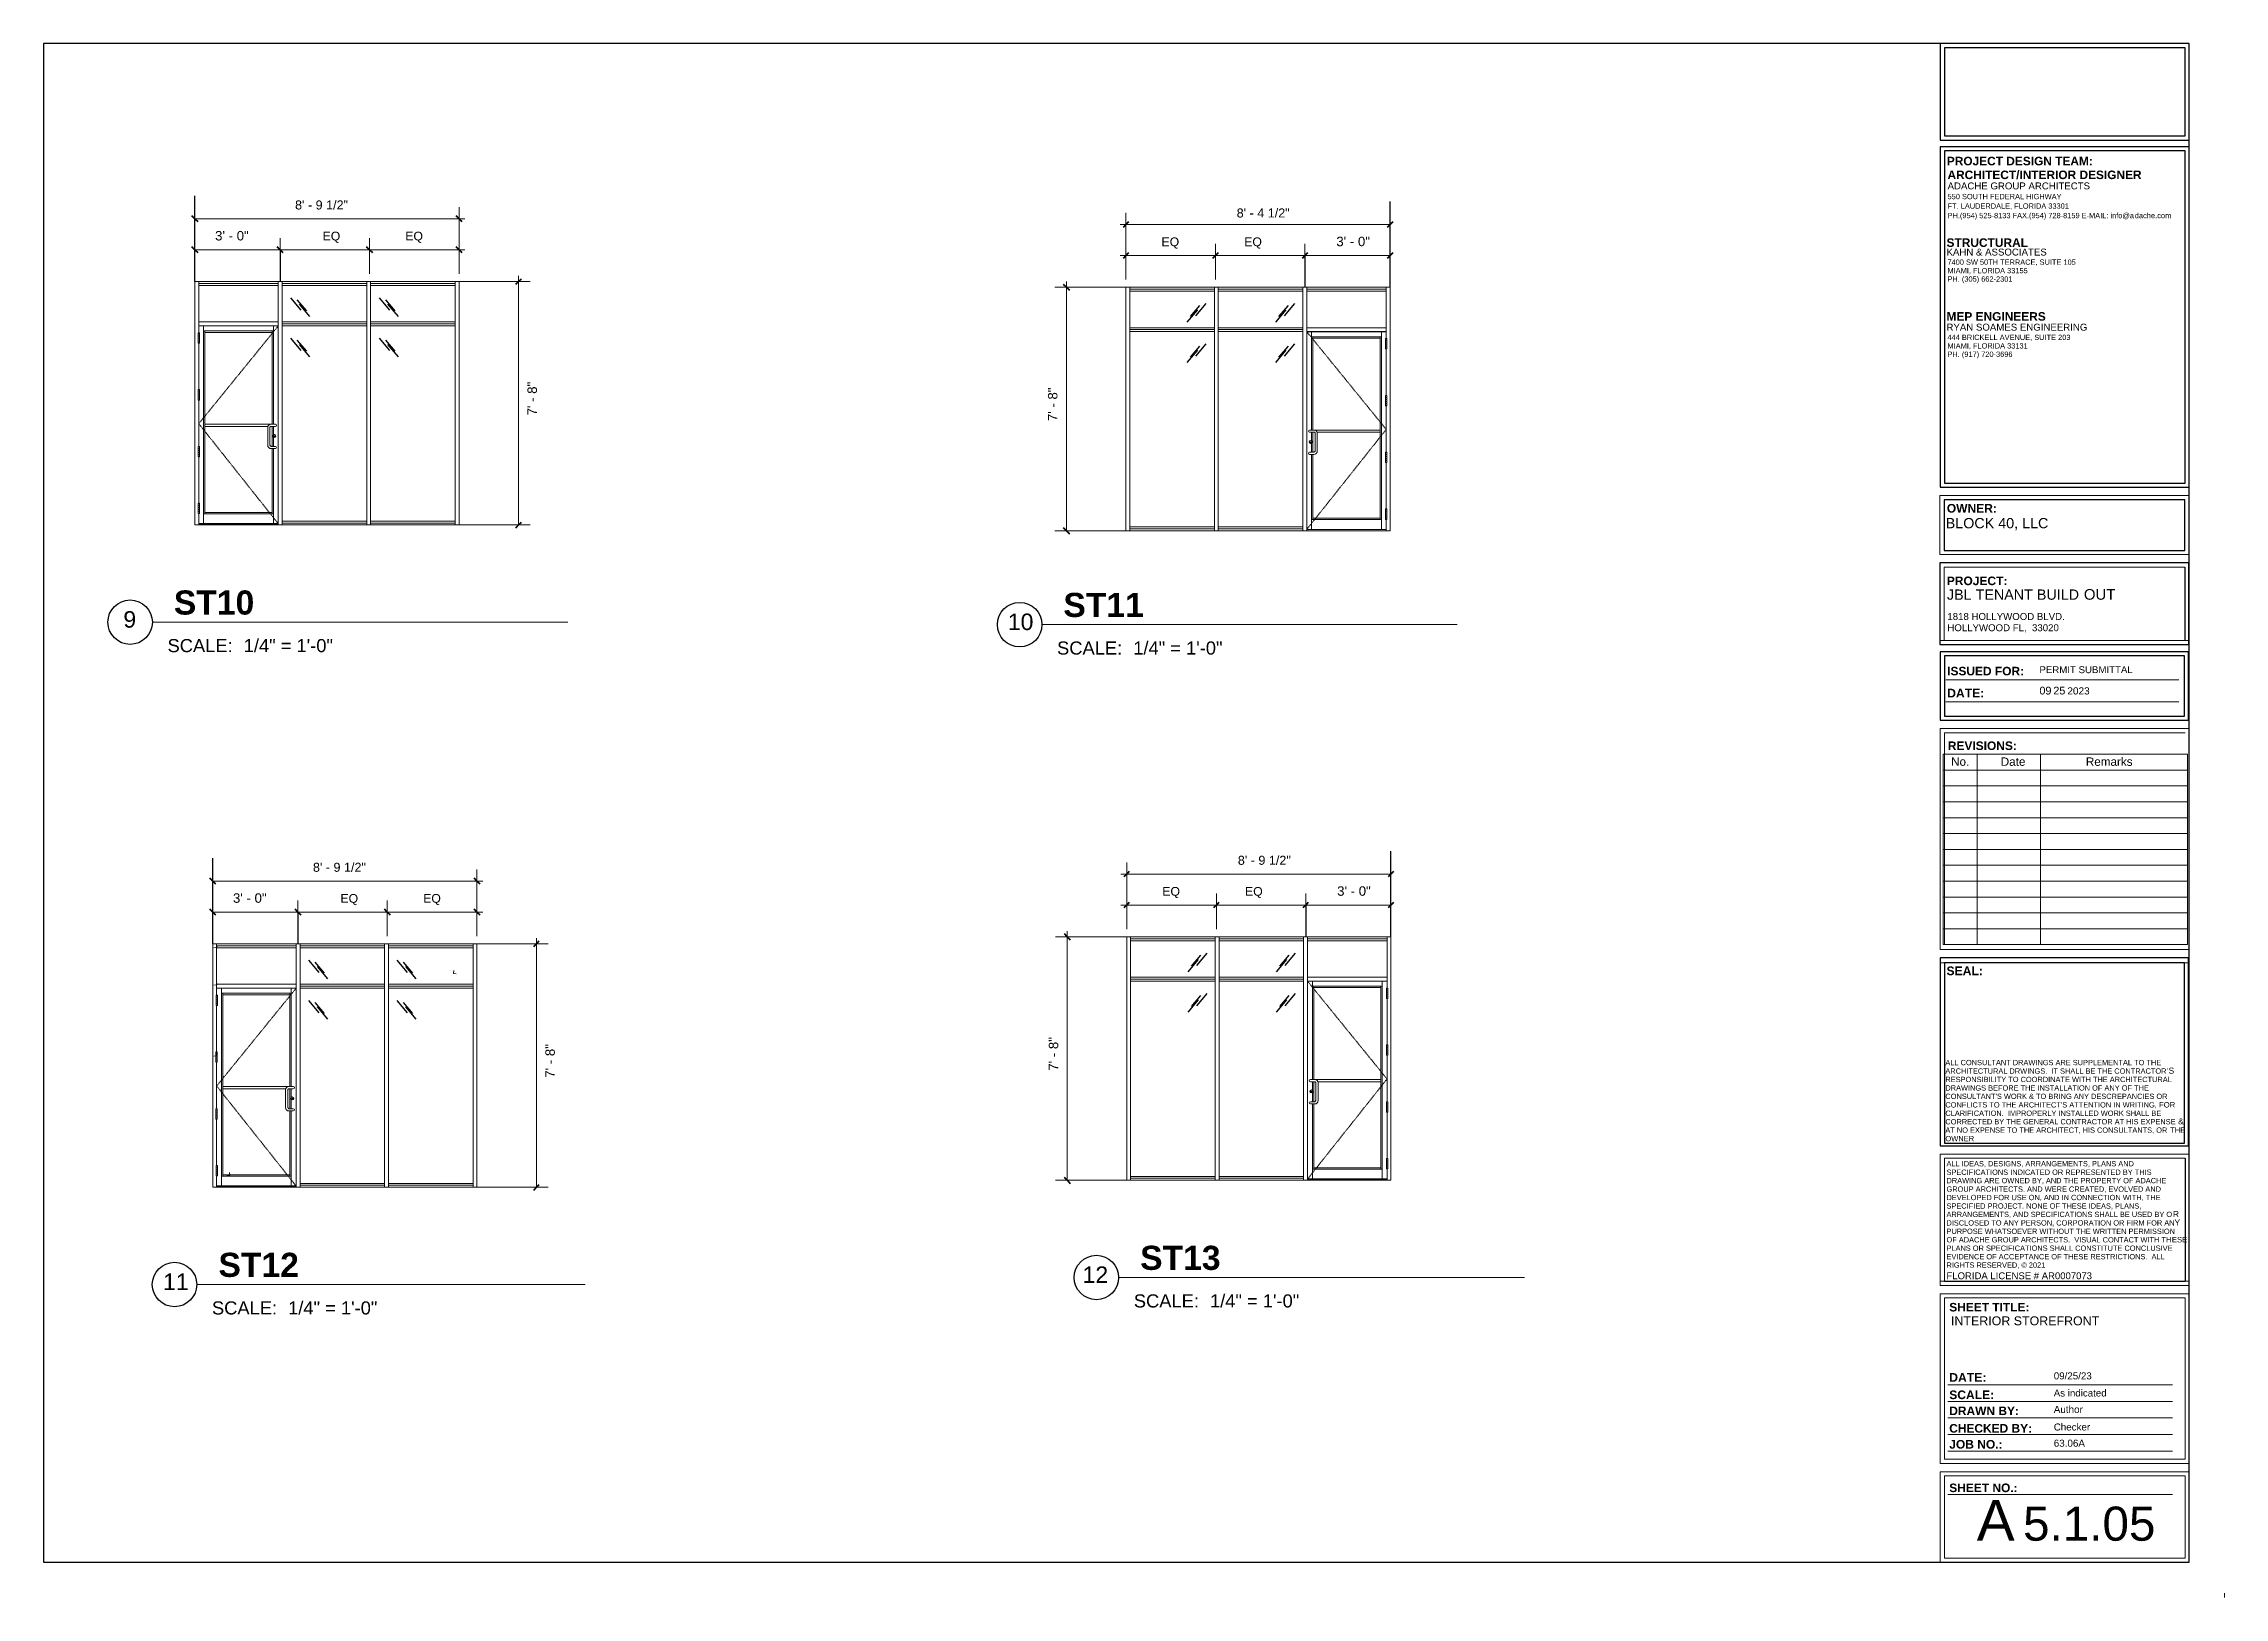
# Model space of a CAD drawing. Header units: inches. Extents: x -6061 to 13621, y -296 to 7483.
# Drawn here: x 942 to 1788, y 3828 to 4430 of the extents above; entities that cross this region are included whole.
import ezdxf

# ---------------------------------------------------------------- set-up
doc = ezdxf.new("R2010")
doc.units = ezdxf.units.IN
doc.header["$MEASUREMENT"] = 0
doc.linetypes.add('HIDDEN', pattern=[0.375, 0.25, -0.125])
doc.layers.get('0').update_dxf_attribs({"linetype": 'CONTINUOUS'})
doc.layers.get('Defpoints').update_dxf_attribs({"color": 6, "linetype": 'CONTINUOUS', "lineweight": 15})
doc.styles.add('Arial$001H0', font='arial.ttf')
doc.styles.add('Arial$101H0', font='arialbd.ttf')

msp = doc.modelspace()

# ---------------------------------------------------------------- texts
at = {"color": 7, "true_color": 0x000007}
for s, height, style, p in [('PROJECT DESIGN TEAM:', 3.3019129, 'Arial$101H0', (1680.31582, 4382.98919)), ('ADACHE GROUP ARCHITECTS', 2.6770038, 'Arial$001H0', (1680.61188, 4373.65604)), ('ARCHITECT/INTERIOR DESIGNER', 3.2996142, 'Arial$101H0', (1680.5727, 4377.63762)), ('8\' - 9 1/2"', 3.4905041, 'Arial$001H0', (1039.57631, 4365.86493)), ('8\' - 4 1/2"', 3.4905041, 'Arial$001H0', (1404.84728, 4362.75858)), ('550 SOUTH FEDERAL HIGHWAY', 2.0557674, 'Arial$001H0', (1680.61545, 4369.84575)), ('FT. LAUDERDALE, FLORIDA 33301', 2.0548597, 'Arial$001H0', (1680.61545, 4366.16388)), ('3\' - 0"', 3.667117, 'Arial$001H0', (1008.55189, 4353.85136)), ('EQ', 3.40067, 'Arial$001H0', (1050.2483, 4353.85136)), ('EQ', 3.40067, 'Arial$001H0', (1082.33212, 4353.85136)), ('PH.(954) 525-8133 FAX.(954) 728-8159 E-MAIL: info@a', 2.0545517, 'Arial$001H0', (1680.61545, 4362.482)), ('dache.com', 2.074017, 'Arial$001H0', (1753.22541, 4362.482)), ('EQ', 3.40067, 'Arial$001H0', (1375.67655, 4351.62575)), ('EQ', 3.40067, 'Arial$001H0', (1407.76037, 4351.62575)), ('3\' - 0"', 3.667117, 'Arial$001H0', (1443.50005, 4351.62575)), ('STRUCTURAL', 3.312171, 'Arial$101H0', (1680.18735, 4351.35074)), ('KAHN & ASSOCIATES', 2.6798057, 'Arial$001H0', (1680.18735, 4348.01135)), ('7400 SW 50TH TERRACE, SUITE 105', 2.0548382, 'Arial$001H0', (1680.57269, 4344.41511)), ('PH. (305) 662-2301', 2.0560627, 'Arial$001H0', (1680.57269, 4337.8648)), ('MIAMI, FLORIDA 33155', 2.0563632, 'Arial$001H0', (1680.57269, 4341.11855)), ('MEP ENGINEERS', 3.3074106, 'Arial$101H0', (1680.18735, 4322.75199)), ('RYAN SOAMES ENGINEERING', 2.6772136, 'Arial$001H0', (1680.18735, 4318.89884)), ('444 BRICKELL AVENUE, SUITE 203', 2.0548075, 'Arial$001H0', (1680.57269, 4315.2598)), ('PH. (917) 720-3696', 2.0560627, 'Arial$001H0', (1680.57269, 4308.70948)), ('MIAMI, FLORIDA 33131', 2.0563632, 'Arial$001H0', (1680.57269, 4311.96323)), ('OWNER:', 3.3388, 'Arial$101H0', (1680.31582, 4248.34386)), ('BLOCK 40, LLC', 3.9763572, 'Arial$001H0', (1679.88763, 4242.26442)), ('PROJECT:', 3.325556, 'Arial$101H0', (1680.31582, 4220.216)), ('ST10', 9.344675, 'Arial$101H0', (992.55456, 4208.81357)), ('ST11', 9.344675, 'Arial$101H0', (1337.61451, 4207.87919)), ('JBL TENANT BUILD', 3.977163, 'Arial$001H0', (1680.35859, 4214.56476)), ('OUT', 4.144201, 'Arial$001H0', (1733.48898, 4214.56476)), ('9', 6.40061, 'Arial$001H0', (972.9691, 4203.74054)), ('10', 6.400615, 'Arial$001H0', (1316.06199, 4202.80618)), ('1818 HOLLYWOOD BLVD.', 2.6789431, 'Arial$001H0', (1680.52983, 4206.73004)), ('HOLLYWOOD FL,  33020', 2.6775491, 'Arial$001H0', (1680.52983, 4202.36317)), ('SCALE:', 5.086183, 'Arial$001H0', (990.10281, 4194.23693)), ('1/4" = 1\'-0"', 5.0830544, 'Arial$001H0', (1019.65617, 4194.23693)), ('SCALE:', 5.086183, 'Arial$001H0', (1335.16286, 4193.30256)), ('1/4" = 1\'-0"', 5.0830544, 'Arial$001H0', (1364.71622, 4193.30256)), ('ISSUED FOR:', 3.3147702, 'Arial$101H0', (1680.44426, 4185.23821)), ('PERMIT SUBMITTAL', 2.6809833, 'Arial$001H0', (1716.2355, 4186.09442)), ('DATE:', 3.377948, 'Arial$101H0', (1680.44426, 4176.6757)), ('09', 3.002879, 'Arial$001H0', (1716.2355, 4177.8316)), ('25', 3.002879, 'Arial$001H0', (1721.62983, 4177.8316)), ('2023', 2.785323, 'Arial$001H0', (1727.0671, 4177.8316)), ('REVISIONS:', 3.319053, 'Arial$101H0', (1680.7011, 4156.29693)), ('No.', 3.244476, 'Arial$001H0', (1681.98549, 4150.17473)), ('Date', 3.244476, 'Arial$001H0', (1701.24012, 4150.17473)), ('Remarks', 3.244476, 'Arial$001H0', (1734.24813, 4150.17473)), ('8\' - 9 1/2"', 3.4905041, 'Arial$001H0', (1046.51048, 4109.09126)), ('8\' - 9 1/2"', 3.4905041, 'Arial$001H0', (1405.29209, 4111.80977)), ('EQ', 3.40067, 'Arial$001H0', (1375.99208, 4099.7962)), ('EQ', 3.40067, 'Arial$001H0', (1408.07591, 4099.7962)), ('3\' - 0"', 3.667117, 'Arial$001H0', (1443.81558, 4099.7962)), ('3\' - 0"', 3.667117, 'Arial$001H0', (1015.48606, 4097.07769)), ('EQ', 3.40067, 'Arial$001H0', (1057.18247, 4097.07769)), ('EQ', 3.40067, 'Arial$001H0', (1089.26629, 4097.07769)), ('SEAL:', 3.374522, 'Arial$101H0', (1680.18738, 4069.00223)), ('ALL CONSULTANT DRAWINGS ARE SUPPLEMENTAL TO THE', 2.0542561, 'Arial$001H0', (1679.75783, 4034.11001)), ("ARCHITECTURAL DRWINGS.  IT SHALL BE THE CONTRACTOR'", 2.054263, 'Arial$001H0', (1679.75783, 4030.81345)), ('RESPONSIBILITY TO COORDINATE WITH THE ARCHITECTURAL', 2.0542545, 'Arial$001H0', (1679.75925, 4027.5597)), ('S ', 2.358968, 'Arial$001H0', (1766.326, 4030.81345)), ("CONSULTANT'S WORK & TO BRING ANY DESCREPANCIES OR ", 2.0541977, 'Arial$001H0', (1679.75925, 4021.00939)), ("CONFLICTS TO THE ARCHITECT'S ATTENTION IN WRITING, ", 2.0542057, 'Arial$001H0', (1679.75925, 4017.71283)), ('DRAWINGS BEFORE THE INSTALLATION OF ANY OF THE ', 2.0544597, 'Arial$001H0', (1679.75925, 4024.26314)), ('FOR ', 2.128082, 'Arial$001H0', (1762.64416, 4017.71283)), ('AT NO EXPENSE TO THE ARCHITECT, HIS CONSULTANTS, OR', 2.0540278, 'Arial$001H0', (1679.75783, 4007.90878)), ('CORRECTED BY THE GENERAL CONTRACTOR AT HIS EXPENSE ', 2.0540891, 'Arial$001H0', (1679.75925, 4011.16252)), ('CLARIFICATION.  IMPROPERLY INSTALLED WORK SHALL BE ', 2.0544093, 'Arial$001H0', (1679.75925, 4014.45909)), (' THE ', 2.124989, 'Arial$001H0', (1766.06939, 4007.90878)), ('& ', 2.354341, 'Arial$001H0', (1770.05085, 4011.16252)), ('OWNER', 2.084379, 'Arial$001H0', (1679.75925, 4004.61222)), ('ALL IDEAS, DESIGNS, ARRANGEMENTS, PLANS AND ', 2.054124, 'Arial$001H0', (1680.18735, 3994.89372)), ('SPECIFICATIONS INDICATED OR REPRESENTED BY THIS ', 2.054288, 'Arial$001H0', (1680.18877, 3991.59716)), ('GROUP ARCHITECTS. AND WERE CREATED, EVOLVED AND ', 2.0539503, 'Arial$001H0', (1680.18877, 3985.04684)), ('DRAWING ARE OWNED BY, AND THE PROPERTY OF ADACHE ', 2.0539967, 'Arial$001H0', (1680.18877, 3988.34341)), ('ARRANGEMENTS, AND SPECIFICATIONS SHALL BE USED BY O', 2.0539547, 'Arial$001H0', (1680.18735, 3975.24278)), ('SPECIFIED PROJECT. NONE OF THESE IDEAS, PLANS, ', 2.0541458, 'Arial$001H0', (1680.18877, 3978.49653)), ('DEVELOPED FOR USE ON, AND IN CONNECTION WITH, THE ', 2.0541176, 'Arial$001H0', (1680.18877, 3981.79309)), ('R ', 2.366507, 'Arial$001H0', (1767.99737, 3975.24278)), ('DISCLOSED TO ANY PERSON, CORPORATION OR FIRM FOR AN', 2.0540507, 'Arial$001H0', (1680.18877, 3971.94621)), ('PURPOSE WHATSOEVER WITHOUT THE WRITTEN PERMISSION ', 2.0542518, 'Arial$001H0', (1680.18877, 3968.69246)), ('ESE ', 2.134293, 'Arial$001H0', (1767.61209, 3965.3959)), ('Y ', 2.388785, 'Arial$001H0', (1768.59662, 3971.94621)), ('ST12', 9.344675, 'Arial$101H0', (1009.86274, 3952.03989)), ('ST13', 9.344675, 'Arial$101H0', (1367.39229, 3954.75841)), ('OF ADACHE GROUP ARCHITECTS.  VISUAL CONTACT WITH TH', 2.0542693, 'Arial$001H0', (1680.18877, 3965.3959)), ('PLANS OR SPECIFICATIONS SHALL CONSTITUTE CONCLUSIVE', 2.0542138, 'Arial$001H0', (1680.18877, 3962.14215)), ('EVIDENCE OF ACCEPTANCE OF THESE RESTRICTIONS.  ALL ', 2.0542688, 'Arial$001H0', (1680.18877, 3958.84558)), ('11', 6.400615, 'Arial$001H0', (988.34668, 3946.96687)), ('12', 6.400615, 'Arial$001H0', (1345.06136, 3949.68539)), ('RIGHTS RESERVED, © 2021', 2.0552469, 'Arial$001H0', (1680.18877, 3955.59183)), ('FLORIDA LICENSE # AR0007073', 2.6436446, 'Arial$001H0', (1680.18735, 3951.13934)), ('SCALE:', 5.086183, 'Arial$001H0', (1007.33106, 3937.46326)), ('1/4" = 1\'-0"', 5.0830544, 'Arial$001H0', (1036.88442, 3937.46326)), ('SCALE:', 5.086183, 'Arial$001H0', (1364.94074, 3940.18178)), ('1/4" = 1\'-0"', 5.0830544, 'Arial$001H0', (1394.4941, 3940.18178)), ('SHEET TITLE:', 3.3135164, 'Arial$101H0', (1681.2577, 3938.63811)), ('INTERIOR STOREFRONT', 3.4458779, 'Arial$001H0', (1681.94263, 3933.28652)), ('DATE:', 3.377948, 'Arial$101H0', (1681.2577, 3911.36654)), ('As indicated', 2.6954934, 'Arial$001H0', (1721.79759, 3905.67245)), ('09/25/23', 2.713424, 'Arial$001H0', (1721.80116, 3912.30838)), ('SCALE:', 3.348351, 'Arial$101H0', (1681.2577, 3904.64496)), ('DRAWN BY:', 3.320122, 'Arial$101H0', (1681.2577, 3898.43714)), ('Author', 2.742088, 'Arial$001H0', (1721.79759, 3899.29338)), ('CHECKED BY:', 3.3117898, 'Arial$101H0', (1681.2577, 3891.67276)), ('Checker', 2.715667, 'Arial$001H0', (1721.80116, 3892.48619)), ('JOB NO.:', 3.334464, 'Arial$101H0', (1681.2577, 3885.46495)), ('63.06A', 2.732816, 'Arial$001H0', (1721.80116, 3886.19275)), ('SHEET NO.:', 3.319585, 'Arial$101H0', (1681.2577, 3868.59681)), ('A', 15.80666, 'Arial$001H0', (1691.91802, 3849.7593)), ('5.1.05', 13.221061, 'Arial$001H0', (1709.89924, 3849.7593))]:
    msp.add_text(s, height=height, dxfattribs=dict(at, style=style)).set_placement(p)
at = {"color": 7, "true_color": 0x000007, "style": 'Arial$001H0'}
for p in [(1133.39625, 4286.01473), (1335.29779, 4283.78912), (1335.61332, 4031.95958), (1140.33043, 4029.24106)]:
    msp.add_text('7\' - 8"', height=3.667117, rotation=90, dxfattribs=at).set_placement(p)

# ---------------------------------------------------------------- blocks, each defined once
blk = doc.blocks.new('*U51')
at = {"lineweight": 5}
for p, q in [((22993.25, -3884.44), (23032.75, -3884.44)), ((22993.25, -3884.44), (22993.25, -3994.44)), ((22995, -3884.44), (22995, -3994.44)), ((22995, -3886.19), (23031, -3886.19)), ((22995, -3904.44), (23031, -3904.44)), ((22997.82, -3906.76), (22997.82, -3948.94)), ((23031.25, -3907.59), (23030.65, -3907.59)), ((23031.25, -3907.59), (23031.25, -3912.29)), ((23031.29, -3933.27), (23030.69, -3933.27)), ((23031.29, -3933.27), (23031.29, -3937.97)), ((23031.29, -3958.95), (23030.69, -3958.95)), ((23031.29, -3958.95), (23031.29, -3963.65)), ((23031, -3993.94), (22995, -3993.94)), ((23031.25, -3984.63), (23030.65, -3984.63)), ((23031.25, -3984.63), (23031.25, -3989.33)), ((23032.75, -3994.44), (22993.25, -3994.44))]:
    blk.add_line(p, q, dxfattribs=at)
at = {"color": 8, "lineweight": 5}
blk.add_line((23031, -3885.31), (22995, -3885.31), dxfattribs=at)
at = {"lineweight": 5, "extrusion": (0, 1, 0)}
for p, q in [((23031, -3907.59), (23031, -3884.44)), ((23032.75, -3994.44), (23032.75, -3884.44)), ((22995.04, -3993.86), (22995.04, -3904.51)), ((22995.04, -3904.51), (23030.96, -3904.51)), ((22997.22, -3948.94), (22997.22, -3904.56)), ((23028.78, -3993.86), (23028.78, -3904.51)), ((23030.96, -3907.59), (23030.96, -3904.51)), ((22997.22, -3906.76), (23028.78, -3906.76)), ((22997.82, -3907.39), (23028.18, -3907.39)), ((23028.18, -3989.43), (23028.18, -3906.76)), ((23030.65, -3907.69), (23031.25, -3907.69)), ((23030.65, -3908.59), (23031.25, -3908.59)), ((23031.25, -3909.49), (23030.65, -3909.49)), ((23031.25, -3910.39), (23030.65, -3910.39)), ((23031.25, -3911.29), (23030.65, -3911.29)), ((23030.65, -3912.19), (23031.25, -3912.19)), ((23030.96, -3933.27), (23030.96, -3912.29)), ((23031, -3933.27), (23031, -3912.29)), ((23030.69, -3933.37), (23031.29, -3933.37)), ((23030.69, -3934.27), (23031.29, -3934.27)), ((23031.29, -3935.17), (23030.69, -3935.17)), ((23031.29, -3936.07), (23030.69, -3936.07)), ((23031.29, -3936.97), (23030.69, -3936.97)), ((23030.69, -3937.87), (23031.29, -3937.87)), ((23030.96, -3958.95), (23030.96, -3937.97)), ((23031, -3958.95), (23031, -3937.97)), ((22997.22, -3953.8), (22997.22, -3949.94)), ((22997.22, -3958.94), (22997.22, -3954.8)), ((22997.82, -3958.94), (22997.82, -3949.94)), ((22997.22, -3993.86), (22997.22, -3959.94)), ((22997.82, -3989.43), (22997.82, -3959.94)), ((23030.69, -3959.05), (23031.29, -3959.05)), ((23030.69, -3959.95), (23031.29, -3959.95)), ((23031.29, -3960.85), (23030.69, -3960.85)), ((23031.29, -3961.75), (23030.69, -3961.75)), ((23031.29, -3962.65), (23030.69, -3962.65)), ((23030.69, -3963.55), (23031.29, -3963.55)), ((23030.96, -3984.63), (23030.96, -3963.65)), ((23031, -3984.63), (23031, -3963.65)), ((22995.04, -3993.86), (23030.96, -3993.86)), ((22997.22, -3989.43), (23028.78, -3989.43)), ((22997.82, -3988.8), (23028.18, -3988.8)), ((23025.71, -3989.37), (23025.71, -3989.37)), ((23030.65, -3984.73), (23031.25, -3984.73)), ((23031.25, -3985.63), (23030.65, -3985.63)), ((23031.25, -3986.53), (23030.65, -3986.53)), ((23031.25, -3987.43), (23030.65, -3987.43)), ((23030.65, -3988.33), (23031.25, -3988.33)), ((23030.65, -3989.23), (23031.25, -3989.23)), ((23030.96, -3993.86), (23030.96, -3989.33)), ((23031, -3994.44), (23031, -3989.33))]:
    blk.add_line(p, q, dxfattribs=at)
at = {"lineweight": 5, "ltscale": 0.5}
blk.add_line((22995, -3902.69), (23031, -3902.69), dxfattribs=at)
at = {"color": 251, "linetype": 'HIDDEN', "lineweight": 5, "true_color": 0x636466}
for q in [(22995.04, -3904.51), (22995.04, -3993.86)]:
    blk.add_line((23030.96, -3948.67), q, dxfattribs=at)
at = {"color": 1, "lineweight": 5}
for p, q in [((22998.29, -3948.94), (23028.18, -3948.94)), ((22999.7, -3949.94), (23028.18, -3949.94))]:
    blk.add_line(p, q, dxfattribs=at)
at = {"lineweight": 5}
for points in [[(23031.25, -3912.29), (23030.65, -3912.29), (23030.65, -3907.59)], [(23031.29, -3937.97), (23030.69, -3937.97), (23030.69, -3933.27)], [(23031.29, -3963.65), (23030.69, -3963.65), (23030.69, -3958.95)], [(23031.25, -3989.33), (23030.65, -3989.33), (23030.65, -3984.63)]]:
    blk.add_lwpolyline(points, dxfattribs=at)
at = {"color": 1, "lineweight": 5}
blk.add_lwpolyline([(22998.29, -3948.94), (22996.29, -3948.94, 1), (22996.29, -3949.94), (22998.29, -3949.94, -0.414214), (22998.79, -3950.44), (22998.79, -3958.44), (22998.29, -3958.94), (22996.29, -3958.94, 1), (22996.29, -3959.94), (22998.29, -3959.94, 0.414214), (22999.79, -3958.44), (22999.79, -3950.44, 0.414214)], format="xyb", close=True, dxfattribs=at)
at = {"lineweight": 5}
blk.add_polyline3d([(22997.36, -3954.35, 0), (22997.31, -3954.35, 0), (22997.31, -3954.64, 0), (22997.36, -3954.64, 0)], close=True, dxfattribs=at)
for centre, radius in [((22996.76, -3954.3), 0.682), ((22996.76, -3954.3), 0.635), ((22996.76, -3954.52), 0.218)]:
    blk.add_circle(centre, radius, dxfattribs=at)
for centre, start, end in [((22996.75, -3954.54), 104.39871, 255.60129), ((22997.33, -3954.54), 284.39871, 75.60129)]:
    blk.add_arc(centre, 0.0919, start, end, dxfattribs=at)

# ---------------------------------------------------------------- linework, layer by layer
at = {"color": 7, "linetype": 'Continuous', "lineweight": 9, "true_color": 0x000007}
for p, q in [((1774.33243, 4430.15368), (1677.79017, 4430.15368)), ((1677.79017, 4430.15368), (1677.79017, 4392.73552)), ((1679.37423, 4394.44802), (1679.37423, 4428.56961)), ((1679.37423, 4428.56961), (1772.74836, 4428.56961)), ((1774.33243, 4390.1819), (1677.79017, 4390.1819)), ((1677.79017, 4390.1819), (1677.79017, 4258.14805)), ((1679.37423, 4259.73211), (1679.37423, 4388.55502)), ((1679.37423, 4388.55502), (1772.74836, 4388.55502)), ((1103.18633, 4362.26095), (1103.18633, 4366.74601)), ((1105.42886, 4362.26095), (1000.68567, 4362.26095)), ((1103.18633, 4362.26095), (1103.18633, 4340.87678)), ((1359.64559, 4360.03533), (1464.38879, 4360.03533)), ((1361.88813, 4360.03533), (1361.88813, 4364.5204)), ((1361.88813, 4360.03533), (1361.88813, 4338.65117)), ((1035.9904, 4350.24737), (1000.68567, 4350.24737)), ((1068.42705, 4350.24737), (1031.50533, 4350.24737)), ((1033.74787, 4350.24737), (1033.74787, 4354.73244)), ((1033.74787, 4350.24737), (1033.74787, 4354.73244)), ((1068.42705, 4350.24737), (1068.42705, 4354.73244)), ((1068.42705, 4350.24737), (1068.42705, 4340.87678)), ((1105.42886, 4350.24737), (1068.42705, 4350.24737)), ((1103.18633, 4350.24737), (1103.18633, 4354.73244)), ((1103.18633, 4350.24737), (1103.18633, 4340.87678)), ((1361.88813, 4348.02176), (1361.88813, 4352.50683)), ((1396.6474, 4348.02176), (1396.6474, 4352.50683)), ((1431.32659, 4348.02176), (1431.32659, 4352.50683)), ((1431.32659, 4348.02176), (1431.32659, 4352.50683)), ((1126.25239, 4340.15597), (1126.25239, 4243.56683)), ((1359.64559, 4348.02176), (1396.6474, 4348.02176)), ((1361.88813, 4348.02176), (1361.88813, 4338.65117)), ((1396.6474, 4348.02176), (1396.6474, 4338.65117)), ((1396.6474, 4348.02176), (1433.56912, 4348.02176)), ((1429.08405, 4348.02176), (1464.38879, 4348.02176)), ((1126.25239, 4337.91343), (1103.18633, 4337.91343)), ((1126.25239, 4337.91343), (1130.81755, 4337.91343)), ((1338.82206, 4335.68782), (1334.2569, 4335.68782)), ((1338.82206, 4337.93036), (1338.82206, 4241.34122)), ((1338.82206, 4335.68782), (1361.88813, 4335.68782)), ((1774.20399, 4254.93711), (1677.66173, 4254.93711)), ((1677.66173, 4254.93711), (1677.66173, 4232.07522)), ((1679.24579, 4253.31023), (1772.61992, 4253.31023)), ((1679.24579, 4233.65928), (1679.24579, 4253.31023)), ((1774.20399, 4232.07522), (1774.20399, 4254.93711)), ((1126.25239, 4243.56137), (1103.18633, 4243.56137)), ((1126.25239, 4243.56137), (1130.81755, 4243.56137)), ((1338.82206, 4241.33576), (1334.2569, 4241.33576)), ((1338.82206, 4241.33576), (1361.88813, 4241.33576)), ((1677.66173, 4232.07522), (1774.20399, 4232.07522)), ((1774.20399, 4228.86428), (1677.66173, 4228.86428)), ((1677.66173, 4228.86428), (1677.66173, 4197.22582)), ((1679.24579, 4198.76707), (1679.24579, 4227.2374)), ((1679.24579, 4227.2374), (1772.61992, 4227.2374)), ((984.21068, 4205.85024), (1145.35276, 4205.85024)), ((1329.27073, 4204.91587), (1490.41281, 4204.91587)), ((1772.61992, 4198.76707), (1679.24579, 4198.76707)), ((1774.07555, 4194.35738), (1677.79017, 4194.35738)), ((1677.79017, 4194.35738), (1677.79017, 4167.81361)), ((1679.37423, 4169.44048), (1679.37423, 4192.77331)), ((1679.37423, 4192.77331), (1772.49149, 4192.77331)), ((1774.33243, 4164.60267), (1677.79017, 4164.60267)), ((1677.79017, 4164.60267), (1677.79017, 4078.9776)), ((1679.37423, 4080.86135), (1679.37423, 4163.0186)), ((1679.37423, 4163.0186), (1772.74836, 4163.0186)), ((1774.33243, 4078.9776), (1774.33243, 4164.60267)), ((1692.04674, 4154.67016), (1678.9461, 4154.67016)), ((1678.9461, 4154.67016), (1678.9461, 4148.50516)), ((1716.62113, 4154.67016), (1692.04674, 4154.67016)), ((1692.04674, 4154.67016), (1692.04674, 4148.50516)), ((1773.69024, 4154.67016), (1716.62113, 4154.67016)), ((1716.62113, 4154.67016), (1716.62113, 4148.50516)), ((1773.69024, 4154.67016), (1773.69024, 4148.50516)), ((1773.69024, 4148.50516), (1678.9461, 4148.50516)), ((1678.9461, 4148.50516), (1678.9461, 4080.86135)), ((1692.04674, 4148.50516), (1692.04674, 4080.86135)), ((1716.62113, 4148.50516), (1716.62113, 4080.86135)), ((1773.69024, 4148.50516), (1773.69024, 4080.86135)), ((1773.69024, 4142.38296), (1678.9461, 4142.38296)), ((1773.69024, 4136.21796), (1678.9461, 4136.21796)), ((1773.69024, 4130.05295), (1678.9461, 4130.05295)), ((1773.69024, 4123.93076), (1678.9461, 4123.93076)), ((1362.20366, 4108.20579), (1362.20366, 4112.69086)), ((1773.69024, 4117.76576), (1678.9461, 4117.76576)), ((1773.69024, 4111.60075), (1678.9461, 4111.60075)), ((1112.36303, 4105.48727), (1007.61984, 4105.48727)), ((1110.1205, 4105.48727), (1110.1205, 4109.97234)), ((1110.1205, 4105.48727), (1110.1205, 4084.10311)), ((1359.96113, 4108.20579), (1464.70433, 4108.20579)), ((1362.20366, 4108.20579), (1362.20366, 4086.82163)), ((1773.69024, 4105.47856), (1678.9461, 4105.47856)), ((1040.68204, 4093.4737), (1040.68204, 4097.95877)), ((1040.68204, 4093.4737), (1040.68204, 4097.95877)), ((1075.36122, 4093.4737), (1075.36122, 4097.95877)), ((1110.1205, 4093.4737), (1110.1205, 4097.95877)), ((1359.96113, 4096.19222), (1396.96294, 4096.19222)), ((1362.20366, 4096.19222), (1362.20366, 4100.67728)), ((1362.20366, 4096.19222), (1362.20366, 4086.82163)), ((1396.96294, 4096.19222), (1396.96294, 4100.67728)), ((1396.96294, 4096.19222), (1396.96294, 4086.82163)), ((1396.96294, 4096.19222), (1433.88466, 4096.19222)), ((1429.39959, 4096.19222), (1464.70433, 4096.19222)), ((1431.64213, 4096.19222), (1431.64213, 4100.67728)), ((1431.64213, 4096.19222), (1431.64213, 4100.67728)), ((1773.69024, 4099.31356), (1678.9461, 4099.31356)), ((1042.92457, 4093.4737), (1007.61984, 4093.4737)), ((1075.36122, 4093.4737), (1038.4395, 4093.4737)), ((1075.36122, 4093.4737), (1075.36122, 4084.10311)), ((1112.36303, 4093.4737), (1075.36122, 4093.4737)), ((1110.1205, 4093.4737), (1110.1205, 4084.10311)), ((1339.1376, 4086.10081), (1339.1376, 3989.51167)), ((1773.69024, 4093.14855), (1678.9461, 4093.14855)), ((1773.69024, 4087.02636), (1678.9461, 4087.02636)), ((1133.18656, 4081.13976), (1110.1205, 4081.13976)), ((1133.18656, 4083.3823), (1133.18656, 3986.79315)), ((1133.18656, 4081.13976), (1137.75172, 4081.13976)), ((1339.1376, 4083.85828), (1334.57244, 4083.85828)), ((1339.1376, 4083.85828), (1362.20366, 4083.85828)), ((1677.79017, 4078.9776), (1774.33243, 4078.9776)), ((1773.69024, 4080.86135), (1678.9461, 4080.86135)), ((1772.74836, 4080.86135), (1679.37423, 4080.86135)), ((1774.07555, 4075.72385), (1677.79017, 4075.72385)), ((1677.79017, 4075.72385), (1677.79017, 4002.85692)), ((1679.37423, 4003.92723), (1679.37423, 4073.8401)), ((1679.37423, 4073.8401), (1772.49149, 4073.8401)), ((1774.33243, 3999.64598), (1677.79017, 3999.64598)), ((1677.79017, 3999.64598), (1677.79017, 3948.65626)), ((1679.37423, 3950.28313), (1679.37423, 3998.0191)), ((1679.37423, 3998.0191), (1772.74836, 3998.0191)), ((1774.33243, 3948.65626), (1774.33243, 3999.64598)), ((1133.18656, 3986.78769), (1110.1205, 3986.78769)), ((1133.18656, 3986.78769), (1137.75172, 3986.78769)), ((1339.1376, 3989.50621), (1334.57244, 3989.50621)), ((1339.1376, 3989.50621), (1362.20366, 3989.50621)), ((1359.04862, 3951.79509), (1516.50654, 3951.79509)), ((1001.43893, 3949.07657), (1152.16925, 3949.07657)), ((1677.79017, 3948.65626), (1774.33243, 3948.65626)), ((1774.33243, 3945.44532), (1677.79017, 3945.44532)), ((1677.79017, 3945.44532), (1677.79017, 3919.24405)), ((1772.74836, 3950.28313), (1679.37423, 3950.28313)), ((1679.37423, 3924.03905), (1679.37423, 3943.86125)), ((1679.37423, 3943.86125), (1772.74836, 3943.86125)), ((1772.74836, 3943.86125), (1772.74836, 3917.65998)), ((1774.33243, 3922.45499), (1774.33243, 3945.44532)), ((1677.79017, 3919.24405), (1677.79017, 3879.68527)), ((1679.37423, 3881.31214), (1679.37423, 3924.03905)), ((1772.74836, 3917.65998), (1772.74836, 3881.31214)), ((1774.33243, 3879.68527), (1774.33243, 3919.24405)), ((1677.74735, 3841.45368), (1677.74735, 3876.51714)), ((1677.74735, 3876.51714), (1774.33243, 3876.51714)), ((1677.79017, 3879.68527), (1774.33243, 3879.68527)), ((1772.74836, 3881.31214), (1679.37423, 3881.31214)), ((1679.37423, 3843.03774), (1679.37423, 3874.89026)), ((1679.37423, 3874.89026), (1772.74836, 3874.89026)), ((1772.74836, 3874.89026), (1772.74836, 3843.03774)), ((1774.33243, 3841.45368), (1774.33243, 3876.47433)), ((1677.79017, 3841.45368), (1774.33243, 3841.45368)), ((1772.74836, 3843.03774), (1679.37423, 3843.03774))]:
    msp.add_line(p, q, dxfattribs=at)
at = {"color": 8, "linetype": 'Continuous', "lineweight": 9, "true_color": 0x7f7f7f}
for p, q in [((1677.79017, 4390.1819), (1774.33243, 4390.1819)), ((1677.79017, 4258.14805), (1677.79017, 4390.1819)), ((1677.66173, 4254.93711), (1774.20399, 4254.93711)), ((1677.66173, 4232.07522), (1677.66173, 4254.93711)), ((1774.20399, 4254.93711), (1774.20399, 4232.07522)), ((1774.20399, 4232.07522), (1677.66173, 4232.07522)), ((1677.66173, 4228.86428), (1774.20399, 4228.86428)), ((1677.66173, 4198.76707), (1677.66173, 4228.86428)), ((1774.20399, 4228.86428), (1774.20399, 4198.76707)), ((1774.20399, 4198.76707), (1677.66173, 4198.76707)), ((1677.79017, 4194.35738), (1774.07555, 4194.35738)), ((1677.79017, 4167.81361), (1677.79017, 4194.35738)), ((1679.93079, 4183.52581), (1770.35086, 4183.52581)), ((1679.93079, 4174.9633), (1770.35086, 4174.9633)), ((1677.79017, 4164.60267), (1774.33243, 4164.60267)), ((1677.79017, 4098.20043), (1677.79017, 4164.60267)), ((1774.33243, 4164.60267), (1774.33243, 4098.20043)), ((1677.79017, 4073.79729), (1774.07555, 4073.79729)), ((1677.79017, 4002.85692), (1677.79017, 4073.79729)), ((1774.07555, 4073.79729), (1774.07555, 4002.85692)), ((1774.07555, 4002.85692), (1677.79017, 4002.85692)), ((1677.79017, 3999.64598), (1774.33243, 3999.64598)), ((1677.79017, 3950.32594), (1677.79017, 3999.64598)), ((1774.33243, 3999.64598), (1774.33243, 3950.32594)), ((1774.33243, 3950.32594), (1677.79017, 3950.32594)), ((1677.79017, 3945.44532), (1774.33243, 3945.44532)), ((1677.79017, 3919.24405), (1677.79017, 3945.44532)), ((1774.33243, 3945.44532), (1774.33243, 3922.45499)), ((1677.79017, 3879.68527), (1677.79017, 3919.24405)), ((1774.33243, 3919.24405), (1774.33243, 3879.68527)), ((1680.70142, 3910.16779), (1767.91055, 3910.16779)), ((1680.70142, 3903.74591), (1767.91055, 3903.74591)), ((1680.70142, 3897.36684), (1767.91055, 3897.36684)), ((1680.70142, 3890.94496), (1767.91055, 3890.94496)), ((1680.70142, 3884.52308), (1767.91055, 3884.52308)), ((1774.33243, 3879.68527), (1677.79017, 3879.68527)), ((1774.33243, 3876.47433), (1774.33243, 3841.45368)), ((1680.70142, 3867.65494), (1767.91055, 3867.65494)), ((1774.33243, 3841.45368), (1677.79017, 3841.45368)), ((1787.98962, 3829.42335), (1787.98962, 3827.79648))]:
    msp.add_line(p, q, dxfattribs=at)
for p, q in [((1000.68567, 4356.44167), (1000.68567, 4371.17837)), ((1464.38879, 4354.21606), (1464.38879, 4368.95276)), ((1000.68567, 4337.91343), (1000.68567, 4356.44167)), ((1033.74787, 4350.24737), (1033.74787, 4337.91343)), ((1464.38879, 4335.68782), (1464.38879, 4354.21606)), ((1431.32659, 4348.02176), (1431.32659, 4335.68782)), ((1772.61992, 4227.2374), (1772.61992, 4198.76707)), ((1007.61984, 4099.668), (1007.61984, 4114.4047)), ((1464.70433, 4102.38652), (1464.70433, 4117.12322)), ((1007.61984, 4081.13976), (1007.61984, 4099.668)), ((1431.64213, 4096.19222), (1431.64213, 4083.85828)), ((1464.70433, 4083.85828), (1464.70433, 4102.38652)), ((1040.68204, 4093.4737), (1040.68204, 4081.13976)), ((1772.74836, 3998.0191), (1772.74836, 3950.28313))]:
    msp.add_line(p, q)
at = {"color": 7, "linetype": 'Continuous', "lineweight": 40, "true_color": 0x000007}
for p, q in [((1000.68567, 4362.26095), (999.5644, 4363.38221)), ((1000.68567, 4362.26095), (1001.80693, 4361.13968)), ((1103.18633, 4362.26095), (1102.06506, 4363.38221)), ((1103.18633, 4362.26095), (1104.30759, 4361.13968)), ((1361.88813, 4360.03533), (1360.76686, 4358.91407)), ((1361.88813, 4360.03533), (1363.00939, 4361.1566)), ((1464.38879, 4360.03533), (1463.26752, 4358.91407)), ((1464.38879, 4360.03533), (1465.51006, 4361.1566)), ((1000.68567, 4350.24737), (999.5644, 4351.36864)), ((1000.68567, 4350.24737), (1001.80693, 4349.1261)), ((1033.74787, 4350.24737), (1032.6266, 4351.36864)), ((1033.74787, 4350.24737), (1032.6266, 4351.36864)), ((1033.74787, 4350.24737), (1034.86913, 4349.1261)), ((1033.74787, 4350.24737), (1034.86913, 4349.1261)), ((1068.42705, 4350.24737), (1067.30578, 4351.36864)), ((1068.42705, 4350.24737), (1069.54832, 4349.1261)), ((1103.18633, 4350.24737), (1102.06506, 4351.36864)), ((1103.18633, 4350.24737), (1104.30759, 4349.1261)), ((1361.88813, 4348.02176), (1363.00939, 4349.14303)), ((1396.6474, 4348.02176), (1397.76867, 4349.14303)), ((1431.32659, 4348.02176), (1432.44785, 4349.14303)), ((1431.32659, 4348.02176), (1432.44785, 4349.14303)), ((1464.38879, 4348.02176), (1465.51006, 4349.14303)), ((1361.88813, 4348.02176), (1360.76686, 4346.90049)), ((1396.6474, 4348.02176), (1395.52614, 4346.90049)), ((1431.32659, 4348.02176), (1430.20532, 4346.90049)), ((1431.32659, 4348.02176), (1430.20532, 4346.90049)), ((1464.38879, 4348.02176), (1463.26752, 4346.90049)), ((1126.25239, 4337.91343), (1125.13112, 4336.79217)), ((1126.25239, 4337.91343), (1127.37366, 4339.0347)), ((1338.82206, 4335.68782), (1337.7008, 4336.80909)), ((1338.82206, 4335.68782), (1339.94333, 4334.56656)), ((1126.25239, 4243.56137), (1125.13112, 4242.36001)), ((1126.25239, 4243.56137), (1127.37366, 4244.68263)), ((1338.82206, 4241.33576), (1337.7008, 4242.45702)), ((1338.82206, 4241.33576), (1339.94333, 4240.1344)), ((1007.61984, 4105.48727), (1006.49857, 4106.60854)), ((1007.61984, 4105.48727), (1008.7411, 4104.36601)), ((1110.1205, 4105.48727), (1108.99923, 4106.60854)), ((1110.1205, 4105.48727), (1111.24177, 4104.36601)), ((1362.20366, 4108.20579), (1361.0824, 4107.08452)), ((1362.20366, 4108.20579), (1363.32493, 4109.32706)), ((1464.70433, 4108.20579), (1463.58306, 4107.08452)), ((1464.70433, 4108.20579), (1465.82559, 4109.32706)), ((1007.61984, 4093.4737), (1006.49857, 4094.59496)), ((1040.68204, 4093.4737), (1039.56077, 4094.59496)), ((1040.68204, 4093.4737), (1039.56077, 4094.59496)), ((1075.36122, 4093.4737), (1074.23996, 4094.59496)), ((1110.1205, 4093.4737), (1108.99923, 4094.59496)), ((1362.20366, 4096.19222), (1361.0824, 4095.07095)), ((1362.20366, 4096.19222), (1363.32493, 4097.31348)), ((1396.96294, 4096.19222), (1395.84167, 4095.07095)), ((1396.96294, 4096.19222), (1398.08421, 4097.31348)), ((1431.64213, 4096.19222), (1430.52086, 4095.07095)), ((1431.64213, 4096.19222), (1430.52086, 4095.07095)), ((1431.64213, 4096.19222), (1432.76339, 4097.31348)), ((1431.64213, 4096.19222), (1432.76339, 4097.31348)), ((1464.70433, 4096.19222), (1463.58306, 4095.07095)), ((1464.70433, 4096.19222), (1465.82559, 4097.31348)), ((1007.61984, 4093.4737), (1008.7411, 4092.35243)), ((1040.68204, 4093.4737), (1041.8033, 4092.35243)), ((1040.68204, 4093.4737), (1041.8033, 4092.35243)), ((1075.36122, 4093.4737), (1076.48249, 4092.35243)), ((1110.1205, 4093.4737), (1111.24177, 4092.35243)), ((1133.18656, 4081.13976), (1132.0653, 4080.01849)), ((1133.18656, 4081.13976), (1134.30783, 4082.26103)), ((1339.1376, 4083.85828), (1338.01633, 4084.97955)), ((1339.1376, 4083.85828), (1340.25887, 4082.73701)), ((1133.18656, 3986.78769), (1132.0653, 3985.58634)), ((1133.18656, 3986.78769), (1134.30783, 3987.90896)), ((1339.1376, 3989.50621), (1338.01633, 3990.62748)), ((1339.1376, 3989.50621), (1340.25887, 3988.30486))]:
    msp.add_line(p, q, dxfattribs=at)
at = {"lineweight": 5, "ltscale": 0.5}
for p, q in [((1067.37543, 4337.91343), (1034.56664, 4337.91343)), ((1101.68527, 4337.91343), (1068.87648, 4337.91343)), ((1363.38918, 4335.68782), (1396.19797, 4335.68782)), ((1397.69902, 4335.68782), (1430.50781, 4335.68782)), ((1074.3096, 4081.13976), (1041.50082, 4081.13976)), ((1108.61944, 4081.13976), (1075.81066, 4081.13976)), ((1363.70472, 4083.85828), (1396.51351, 4083.85828)), ((1398.01456, 4083.85828), (1430.82335, 4083.85828))]:
    msp.add_line(p, q, dxfattribs=at)
at = {"color": 8, "lineweight": 5}
for p, q in [((1034.56664, 4337.16291), (1067.37543, 4337.16291)), ((1068.87648, 4337.16291), (1101.68527, 4337.16291)), ((1396.19797, 4334.93729), (1363.38918, 4334.93729)), ((1430.50781, 4334.93729), (1397.69902, 4334.93729)), ((1034.56664, 4321.50902), (1067.37543, 4321.50903)), ((1068.87649, 4321.50902), (1101.68527, 4321.50903)), ((1396.19797, 4319.28341), (1363.38918, 4319.28342)), ((1430.50781, 4319.28341), (1397.69902, 4319.28342)), ((1034.56664, 4244.31187), (1067.37543, 4244.31187)), ((1068.87648, 4244.31187), (1101.68527, 4244.31187)), ((1396.19797, 4242.08626), (1363.38918, 4242.08626)), ((1430.50781, 4242.08626), (1397.69902, 4242.08626)), ((1041.50081, 4080.38923), (1074.3096, 4080.38923)), ((1075.81066, 4080.38923), (1108.61944, 4080.38923)), ((1396.51351, 4083.10775), (1363.70472, 4083.10775)), ((1430.82335, 4083.10775), (1398.01456, 4083.10775)), ((1041.50082, 4064.73534), (1074.3096, 4064.73536)), ((1075.81066, 4064.73535), (1108.61944, 4064.73536)), ((1396.5135, 4067.45387), (1363.70472, 4067.45388)), ((1430.82335, 4067.45386), (1398.01456, 4067.45387)), ((1041.50081, 3987.5382), (1074.3096, 3987.5382)), ((1075.81066, 3987.5382), (1108.61944, 3987.5382)), ((1396.51351, 3990.25672), (1363.70472, 3990.25672)), ((1430.82335, 3990.25672), (1398.01456, 3990.25672))]:
    msp.add_line(p, q, dxfattribs=at)
at = {"lineweight": 5}
for p, q in [((1067.37543, 4336.41235), (1034.56664, 4336.41235)), ((1067.37543, 4337.91345), (1067.37543, 4243.56137)), ((1101.68527, 4336.41235), (1068.87648, 4336.41235)), ((1363.38918, 4334.18674), (1396.19797, 4334.18674)), ((1397.69902, 4335.68783), (1397.69902, 4241.33575)), ((1397.69902, 4334.18674), (1430.50781, 4334.18674)), ((1067.37543, 4245.06243), (1034.56664, 4245.06243)), ((1067.37543, 4243.56137), (1034.56664, 4243.56137)), ((1101.68527, 4245.06243), (1068.87648, 4245.06243)), ((1101.68527, 4243.56137), (1068.87648, 4243.56137)), ((1363.38918, 4242.83682), (1396.19797, 4242.83682)), ((1363.38918, 4241.33576), (1396.19797, 4241.33576)), ((1397.69902, 4242.83681), (1430.50781, 4242.83681)), ((1397.69902, 4241.33575), (1430.50781, 4241.33575)), ((1074.3096, 4079.63868), (1041.50081, 4079.63868)), ((1074.3096, 4081.13977), (1074.3096, 3986.78769)), ((1108.61944, 4079.63868), (1075.81066, 4079.63868)), ((1363.70472, 4082.3572), (1396.51351, 4082.3572)), ((1398.01456, 4083.85829), (1398.01456, 3989.50621)), ((1398.01456, 4082.3572), (1430.82335, 4082.3572)), ((1074.3096, 3988.28875), (1041.50081, 3988.28875)), ((1074.3096, 3986.78769), (1041.50082, 3986.78769)), ((1108.61944, 3988.28875), (1075.81066, 3988.28875)), ((1108.61944, 3986.78769), (1075.81066, 3986.7877)), ((1363.70472, 3991.00727), (1396.51351, 3991.00727)), ((1363.70472, 3989.50621), (1396.51351, 3989.50621)), ((1398.01456, 3991.00727), (1430.82335, 3991.00727)), ((1398.01456, 3989.50621), (1430.82335, 3989.50621))]:
    msp.add_line(p, q, dxfattribs=at)
for points in [[(942.03243, 3841.45368), (1774.33243, 3841.45368), (1774.33243, 4430.15368), (942.03243, 4430.15368)], [(1774.33243, 4430.15368), (1677.79017, 4430.15368), (1677.79017, 4392.73552), (1774.33243, 4392.73552)], [(1772.74836, 4428.56961), (1679.37423, 4428.56961), (1679.37423, 4394.44802), (1772.74836, 4394.44802)], [(1677.79017, 4258.14805), (1774.33243, 4258.14805), (1774.33243, 4390.1819), (1677.79017, 4390.1819)], [(1772.74836, 4388.55502), (1679.37423, 4388.55502), (1679.37423, 4259.73211), (1772.74836, 4259.73211)], [(1772.61992, 4253.31023), (1679.24579, 4253.31023), (1679.24579, 4233.65928), (1772.61992, 4233.65928)], [(1774.20399, 4228.86428), (1677.66173, 4228.86428), (1677.66173, 4197.22582), (1774.20399, 4197.22582)], [(1774.07555, 4194.35738), (1677.79017, 4194.35738), (1677.79017, 4167.81361), (1774.07555, 4167.81361)], [(1679.37423, 4169.44048), (1772.49149, 4169.44048), (1772.49149, 4192.77331), (1679.37423, 4192.77331)], [(1774.07555, 4075.72385), (1677.79017, 4075.72385), (1677.79017, 4002.85692), (1774.07555, 4002.85692)], [(1679.37423, 4003.92723), (1772.49149, 4003.92723), (1772.49149, 4073.8401), (1679.37423, 4073.8401)]]:
    msp.add_lwpolyline(points, close=True)
for points in [[(1033.06559, 4243.56137), (1034.56664, 4243.56137), (1034.56664, 4337.91343), (1033.06559, 4337.91343)], [(1067.37543, 4243.56137), (1068.87648, 4243.56137), (1068.87648, 4337.91343), (1067.37543, 4337.91343)], [(1101.68527, 4243.56137), (1103.18633, 4243.56137), (1103.18633, 4337.91343), (1101.68527, 4337.91343)], [(1363.38918, 4241.33576), (1361.88813, 4241.33576), (1361.88813, 4335.68782), (1363.38918, 4335.68782)], [(1397.69903, 4241.33575), (1396.19797, 4241.33575), (1396.19797, 4335.68782), (1397.69903, 4335.68782)], [(1432.00887, 4241.33575), (1430.50781, 4241.33575), (1430.50781, 4335.68782), (1432.00887, 4335.68782)], [(1034.56664, 4322.25955), (1067.37543, 4322.25955), (1067.37543, 4320.75849), (1034.56664, 4320.75849)], [(1068.87649, 4322.25955), (1101.68527, 4322.25955), (1101.68527, 4320.75849), (1068.87649, 4320.75849)], [(1396.19797, 4320.03394), (1363.38918, 4320.03394), (1363.38918, 4318.53288), (1396.19797, 4318.53288)], [(1430.50781, 4320.03393), (1397.69902, 4320.03393), (1397.69902, 4318.53288), (1430.50781, 4318.53288)], [(1039.99976, 3986.78769), (1041.50082, 3986.78769), (1041.50082, 4081.13976), (1039.99976, 4081.13976)], [(1074.3096, 3986.78769), (1075.81066, 3986.78769), (1075.81066, 4081.13976), (1074.3096, 4081.13976)], [(1108.61944, 3986.78769), (1110.1205, 3986.78769), (1110.1205, 4081.13976), (1108.61944, 4081.13976)], [(1363.70472, 3989.50621), (1362.20366, 3989.50621), (1362.20366, 4083.85828), (1363.70472, 4083.85828)], [(1398.01456, 3989.50621), (1396.51351, 3989.50621), (1396.51351, 4083.85828), (1398.01456, 4083.85828)], [(1432.3244, 3989.50621), (1430.82335, 3989.50621), (1430.82335, 4083.85828), (1432.3244, 4083.85828)], [(1041.50082, 4065.48587), (1074.3096, 4065.48587), (1074.3096, 4063.98482), (1041.50082, 4063.98482)], [(1075.81066, 4065.48587), (1108.61944, 4065.48587), (1108.61944, 4063.98482), (1075.81066, 4063.98482)], [(1396.5135, 4068.20439), (1363.70472, 4068.20439), (1363.70472, 4066.70334), (1396.5135, 4066.70334)], [(1430.82335, 4068.20439), (1398.01456, 4068.20439), (1398.01456, 4066.70333), (1430.82335, 4066.70334)]]:
    msp.add_lwpolyline(points, close=True, dxfattribs=at)
at = {"color": 8, "ltscale": 0.008}
for points in [[(1037.83407, 4331.60545), (1041.84478, 4326.8767)], [(1072.14391, 4331.60545), (1076.15462, 4326.8767)], [(1040.3231, 4330.80823), (1043.94655, 4326.53608)], [(1041.15947, 4329.13957), (1045.20427, 4324.37064)], [(1074.63294, 4330.80823), (1078.25639, 4326.53608)], [(1075.46931, 4329.13957), (1079.51411, 4324.37064)], [(1389.60514, 4326.91396), (1385.56035, 4322.14503)], [(1390.44151, 4328.58262), (1386.81806, 4324.31047)], [(1392.93055, 4329.37984), (1388.91983, 4324.65109)], [(1423.91498, 4326.91395), (1419.87019, 4322.14503)], [(1424.75135, 4328.58261), (1421.1279, 4324.31046)], [(1427.24039, 4329.37984), (1423.22967, 4324.65109)], [(1037.83407, 4315.95159), (1041.84478, 4311.22284)], [(1040.3231, 4315.15437), (1043.94655, 4310.88222)], [(1072.14391, 4315.95159), (1076.15463, 4311.22284)], [(1074.63294, 4315.15437), (1078.25639, 4310.88222)], [(1041.15947, 4313.48571), (1045.20427, 4308.71678)], [(1075.46931, 4313.48571), (1079.51411, 4308.71678)], [(1389.60514, 4311.2601), (1385.56034, 4306.49117)], [(1390.44151, 4312.92875), (1386.81806, 4308.65661)], [(1392.93055, 4313.72598), (1388.91983, 4308.99723)], [(1423.91498, 4311.26009), (1419.87019, 4306.49117)], [(1424.75135, 4312.92875), (1421.1279, 4308.6566)], [(1427.24039, 4313.72598), (1423.22967, 4308.99723)], [(1393.24608, 4077.55029), (1389.23537, 4072.82155)], [(1427.55593, 4077.55029), (1423.54521, 4072.82155)], [(1044.76824, 4074.83177), (1048.77895, 4070.10303)], [(1047.25727, 4074.03455), (1050.88072, 4069.7624)], [(1048.09364, 4072.36589), (1052.13844, 4067.59697)], [(1079.07808, 4074.83178), (1083.0888, 4070.10303)], [(1081.56711, 4074.03455), (1085.19056, 4069.76241)], [(1082.40349, 4072.36589), (1086.44828, 4067.59697)], [(1389.92068, 4075.08441), (1385.87588, 4070.31549)], [(1390.75705, 4076.75307), (1387.1336, 4072.48092)], [(1424.23052, 4075.08441), (1420.18572, 4070.31549)], [(1425.06689, 4076.75307), (1421.44344, 4072.48092)], [(1390.75705, 4061.09921), (1387.1336, 4056.82706)], [(1393.24608, 4061.89643), (1389.23537, 4057.16769)], [(1425.06689, 4061.09921), (1421.44344, 4056.82706)], [(1427.55592, 4061.89643), (1423.54521, 4057.16768)], [(1044.76824, 4059.17791), (1048.77896, 4054.44917)], [(1047.25727, 4058.38069), (1050.88072, 4054.10854)], [(1048.09365, 4056.71203), (1052.13844, 4051.94311)], [(1079.07808, 4059.17792), (1083.0888, 4054.44917)], [(1081.56711, 4058.38069), (1085.19056, 4054.10854)], [(1082.40349, 4056.71203), (1086.44828, 4051.94311)], [(1389.92068, 4059.43055), (1385.87588, 4054.66163)], [(1424.23052, 4059.43055), (1420.18572, 4054.66163)]]:
    msp.add_lwpolyline(points, dxfattribs=at)
at = {"color": 7, "linetype": 'Continuous', "lineweight": 20, "true_color": 0x000007}
for points in [[(1009.09066, 4080.87301), (1009.21765, 4079.77235), (1008.07465, 4079.64534)], [(1102.10466, 4069.55323), (1101.00399, 4069.68023), (1101.17332, 4070.82323)], [(1009.09066, 4066.37161), (1009.21765, 4065.27095), (1008.07465, 4065.14393)], [(1009.09066, 4038.86132), (1009.21765, 4037.76066), (1008.07465, 4037.63365)], [(1014.10602, 3992.47601), (1014.23302, 3991.37535), (1013.09002, 3991.24834)]]:
    msp.add_lwpolyline(points, dxfattribs=at)
for centre in [(975.59393, 4205.85024), (1320.65399, 4204.91587), (1350.43187, 3951.79509), (992.82219, 3949.07657)]:
    msp.add_circle(centre, 8.61674)
at = {"layer": 'Defpoints', "color": 6, "lineweight": 5}
for points in [[(1067.37543, 4337.91345), (1068.87649, 4337.91345), (1068.87648, 4243.56137), (1067.37543, 4243.56137)], [(1397.69902, 4335.68783), (1396.19797, 4335.68783), (1396.19797, 4241.33575), (1397.69902, 4241.33575)], [(1074.3096, 4081.13977), (1075.81066, 4081.13977), (1075.81066, 3986.78769), (1074.3096, 3986.78769)], [(1398.01456, 4083.85829), (1396.5135, 4083.85829), (1396.51351, 3989.50621), (1398.01456, 3989.50621)]]:
    msp.add_lwpolyline(points, dxfattribs=at)

# ---------------------------------------------------------------- block references
at = {"yscale": 0.8577460631640043, "zscale": 0.8577460631640043}
for p, xscale in [((20756.9387, 7669.77326), -0.8577460631640043), ((-18291.86425, 7667.54765), 0.8577460631640043), ((20763.87287, 7412.99959), -0.8577460631640043), ((-18291.54871, 7415.71811), 0.8577460631640043)]:
    msp.add_blockref('*U51', p, dxfattribs=dict(at, xscale=xscale))

msp.set_redraw_order([(e.dxf.handle, doc.entitydb.next_handle()) for e in msp.query("TEXT MTEXT ATTDEF DIMENSION ARC_DIMENSION")])  # texts and dimensions are drawn at this point

doc.saveas('drawing.dxf')
